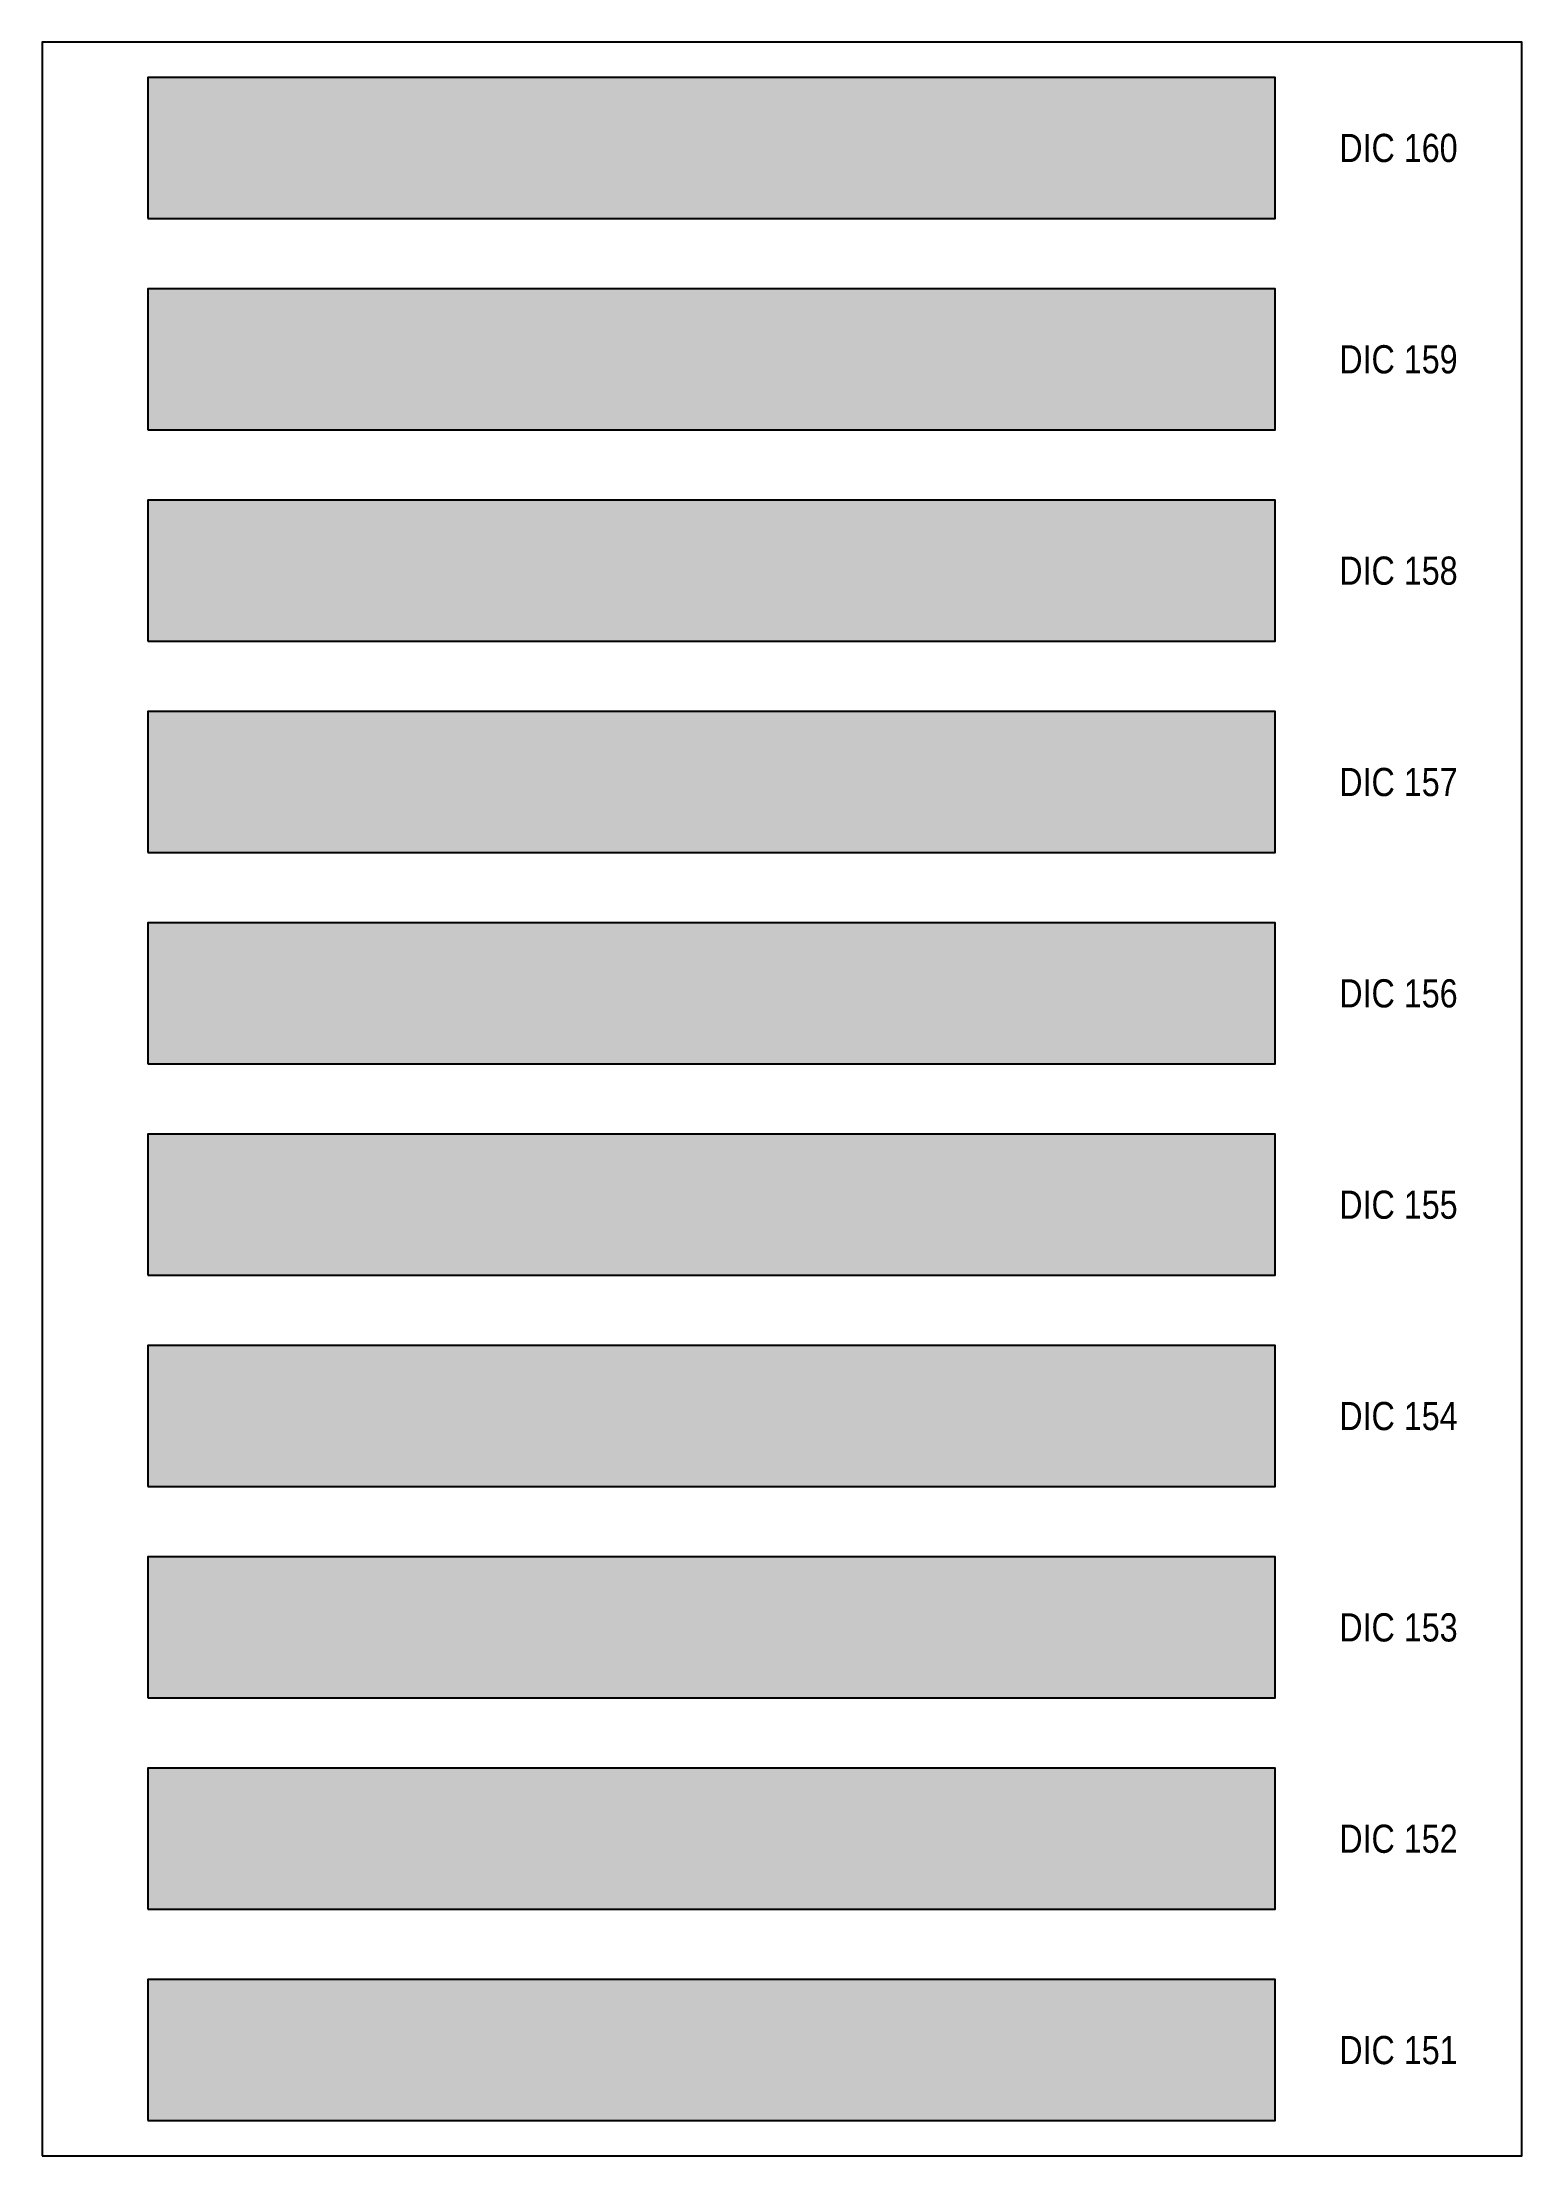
# Model space of a CAD drawing. Header units: millimetres. Extents: x -813692 to 807431, y 0 to 1813163.
# Drawn here: x 0 to 210, y 4500 to 4800 of the extents above; entities that cross this region are included whole.
import ezdxf
from ezdxf.enums import TextEntityAlignment as Align

# ---------------------------------------------------------------- set-up
doc = ezdxf.new("R2010")
doc.units = ezdxf.units.MM
doc.styles.get("Standard").update_dxf_attribs({"font": 'ARIALN.TTF'})

msp = doc.modelspace()

# ---------------------------------------------------------------- texts
at = {"layer": 'Defpoints', "color": 7, "ltscale": 100}
for s, p in [('DIC 160', (192.5, 4785)), ('DIC 160', (192.5, 4785)), ('DIC 159', (192.5, 4755)), ('DIC 159', (192.5, 4755)), ('DIC 158', (192.5, 4725)), ('DIC 158', (192.5, 4725)), ('DIC 157', (192.5, 4695)), ('DIC 157', (192.5, 4695)), ('DIC 156', (192.5, 4665)), ('DIC 156', (192.5, 4665)), ('DIC 155', (192.5, 4635)), ('DIC 155', (192.5, 4635)), ('DIC 154', (192.5, 4605)), ('DIC 154', (192.5, 4605)), ('DIC 153', (192.5, 4575)), ('DIC 153', (192.5, 4575)), ('DIC 152', (192.5, 4545)), ('DIC 152', (192.5, 4545)), ('DIC 151', (192.5, 4515)), ('DIC 151', (192.5, 4515))]:
    msp.add_text(s, height=4, dxfattribs=at).set_placement(p, align=Align.MIDDLE)

# ---------------------------------------------------------------- hatches: boundary and pattern name
at = {"layer": 'Defpoints', "ltscale": 100, "true_color": 0xff5611}
msp.add_hatch(color=20, dxfattribs=at).paths.add_polyline_path([(15, 4775), (175, 4775), (175, 4795), (15, 4795)])
msp.add_hatch(color=20, dxfattribs=at).paths.add_polyline_path([(15, 4775), (175, 4775), (175, 4795), (15, 4795)])
at = {"layer": 'Defpoints', "ltscale": 100, "true_color": 0xf93728}
msp.add_hatch(color=20, dxfattribs=at).paths.add_polyline_path([(15, 4745), (175, 4745), (175, 4765), (15, 4765)])
msp.add_hatch(color=20, dxfattribs=at).paths.add_polyline_path([(15, 4745), (175, 4745), (175, 4765), (15, 4765)])
at = {"layer": 'Defpoints', "ltscale": 100, "true_color": 0xf62e36}
msp.add_hatch(color=240, dxfattribs=at).paths.add_polyline_path([(15, 4715), (175, 4715), (175, 4735), (15, 4735)])
msp.add_hatch(color=240, dxfattribs=at).paths.add_polyline_path([(15, 4715), (175, 4715), (175, 4735), (15, 4735)])
at = {"layer": 'Defpoints', "ltscale": 100, "true_color": 0xf22335}
msp.add_hatch(color=240, dxfattribs=at).paths.add_polyline_path([(15, 4685), (175, 4685), (175, 4705), (15, 4705)])
msp.add_hatch(color=240, dxfattribs=at).paths.add_polyline_path([(15, 4685), (175, 4685), (175, 4705), (15, 4705)])
at = {"layer": 'Defpoints', "ltscale": 100, "true_color": 0xec1234}
msp.add_hatch(color=240, dxfattribs=at).paths.add_polyline_path([(15, 4655), (175, 4655), (175, 4675), (15, 4675)])
msp.add_hatch(color=240, dxfattribs=at).paths.add_polyline_path([(15, 4655), (175, 4655), (175, 4675), (15, 4675)])
at = {"layer": 'Defpoints', "ltscale": 100, "true_color": 0xd2005a}
msp.add_hatch(color=232, dxfattribs=at).paths.add_polyline_path([(15, 4625), (175, 4625), (175, 4645), (15, 4645)])
msp.add_hatch(color=232, dxfattribs=at).paths.add_polyline_path([(15, 4625), (175, 4625), (175, 4645), (15, 4645)])
at = {"layer": 'Defpoints', "ltscale": 100, "true_color": 0xd70071}
msp.add_hatch(color=232, dxfattribs=at).paths.add_polyline_path([(15, 4595), (175, 4595), (175, 4615), (15, 4615)])
msp.add_hatch(color=232, dxfattribs=at).paths.add_polyline_path([(15, 4595), (175, 4595), (175, 4615), (15, 4615)])
at = {"layer": 'Defpoints', "ltscale": 100, "true_color": 0xdc208f}
msp.add_hatch(color=222, dxfattribs=at).paths.add_polyline_path([(15, 4565), (175, 4565), (175, 4585), (15, 4585)])
msp.add_hatch(color=222, dxfattribs=at).paths.add_polyline_path([(15, 4565), (175, 4565), (175, 4585), (15, 4585)])
at = {"layer": 'Defpoints', "ltscale": 100, "true_color": 0xc60091}
msp.add_hatch(color=222, dxfattribs=at).paths.add_polyline_path([(15, 4535), (175, 4535), (175, 4555), (15, 4555)])
msp.add_hatch(color=222, dxfattribs=at).paths.add_polyline_path([(15, 4535), (175, 4535), (175, 4555), (15, 4555)])
at = {"layer": 'Defpoints', "ltscale": 100, "true_color": 0xc01f9d}
msp.add_hatch(color=222, dxfattribs=at).paths.add_polyline_path([(15, 4505), (175, 4505), (175, 4525), (15, 4525)])
msp.add_hatch(color=222, dxfattribs=at).paths.add_polyline_path([(15, 4505), (175, 4505), (175, 4525), (15, 4525)])

# ---------------------------------------------------------------- linework, layer by layer
at = {"layer": 'Defpoints', "color": 7, "ltscale": 100}
msp.add_lwpolyline([(0, 4500), (210, 4500), (210, 4800), (0, 4800)], close=True, dxfattribs=at)
msp.add_lwpolyline([(0, 4500), (210, 4500), (210, 4800), (0, 4800)], close=True, dxfattribs=at)
at = {"layer": 'Defpoints', "color": 20, "ltscale": 100, "true_color": 0xff5611}
msp.add_lwpolyline([(15, 4775), (175, 4775), (175, 4795), (15, 4795)], close=True, dxfattribs=at)
msp.add_lwpolyline([(15, 4775), (175, 4775), (175, 4795), (15, 4795)], close=True, dxfattribs=at)
at = {"layer": 'Defpoints', "color": 20, "ltscale": 100, "true_color": 0xf93728}
msp.add_lwpolyline([(15, 4745), (175, 4745), (175, 4765), (15, 4765)], close=True, dxfattribs=at)
msp.add_lwpolyline([(15, 4745), (175, 4745), (175, 4765), (15, 4765)], close=True, dxfattribs=at)
at = {"layer": 'Defpoints', "color": 240, "ltscale": 100, "true_color": 0xf62e36}
msp.add_lwpolyline([(15, 4715), (175, 4715), (175, 4735), (15, 4735)], close=True, dxfattribs=at)
msp.add_lwpolyline([(15, 4715), (175, 4715), (175, 4735), (15, 4735)], close=True, dxfattribs=at)
at = {"layer": 'Defpoints', "color": 240, "ltscale": 100, "true_color": 0xf22335}
msp.add_lwpolyline([(15, 4685), (175, 4685), (175, 4705), (15, 4705)], close=True, dxfattribs=at)
msp.add_lwpolyline([(15, 4685), (175, 4685), (175, 4705), (15, 4705)], close=True, dxfattribs=at)
at = {"layer": 'Defpoints', "color": 240, "ltscale": 100, "true_color": 0xec1234}
msp.add_lwpolyline([(15, 4655), (175, 4655), (175, 4675), (15, 4675)], close=True, dxfattribs=at)
msp.add_lwpolyline([(15, 4655), (175, 4655), (175, 4675), (15, 4675)], close=True, dxfattribs=at)
at = {"layer": 'Defpoints', "color": 232, "ltscale": 100, "true_color": 0xd2005a}
msp.add_lwpolyline([(15, 4625), (175, 4625), (175, 4645), (15, 4645)], close=True, dxfattribs=at)
msp.add_lwpolyline([(15, 4625), (175, 4625), (175, 4645), (15, 4645)], close=True, dxfattribs=at)
at = {"layer": 'Defpoints', "color": 232, "ltscale": 100, "true_color": 0xd70071}
msp.add_lwpolyline([(15, 4595), (175, 4595), (175, 4615), (15, 4615)], close=True, dxfattribs=at)
msp.add_lwpolyline([(15, 4595), (175, 4595), (175, 4615), (15, 4615)], close=True, dxfattribs=at)
at = {"layer": 'Defpoints', "color": 222, "ltscale": 100, "true_color": 0xdc208f}
msp.add_lwpolyline([(15, 4565), (175, 4565), (175, 4585), (15, 4585)], close=True, dxfattribs=at)
msp.add_lwpolyline([(15, 4565), (175, 4565), (175, 4585), (15, 4585)], close=True, dxfattribs=at)
at = {"layer": 'Defpoints', "color": 222, "ltscale": 100, "true_color": 0xc60091}
msp.add_lwpolyline([(15, 4535), (175, 4535), (175, 4555), (15, 4555)], close=True, dxfattribs=at)
msp.add_lwpolyline([(15, 4535), (175, 4535), (175, 4555), (15, 4555)], close=True, dxfattribs=at)
at = {"layer": 'Defpoints', "color": 222, "ltscale": 100, "true_color": 0xc01f9d}
msp.add_lwpolyline([(15, 4505), (175, 4505), (175, 4525), (15, 4525)], close=True, dxfattribs=at)
msp.add_lwpolyline([(15, 4505), (175, 4505), (175, 4525), (15, 4525)], close=True, dxfattribs=at)

msp.set_redraw_order([(e.dxf.handle, doc.entitydb.next_handle()) for e in msp.query("TEXT MTEXT ATTDEF DIMENSION ARC_DIMENSION")])  # texts and dimensions are drawn at this point

doc.saveas('drawing.dxf')
